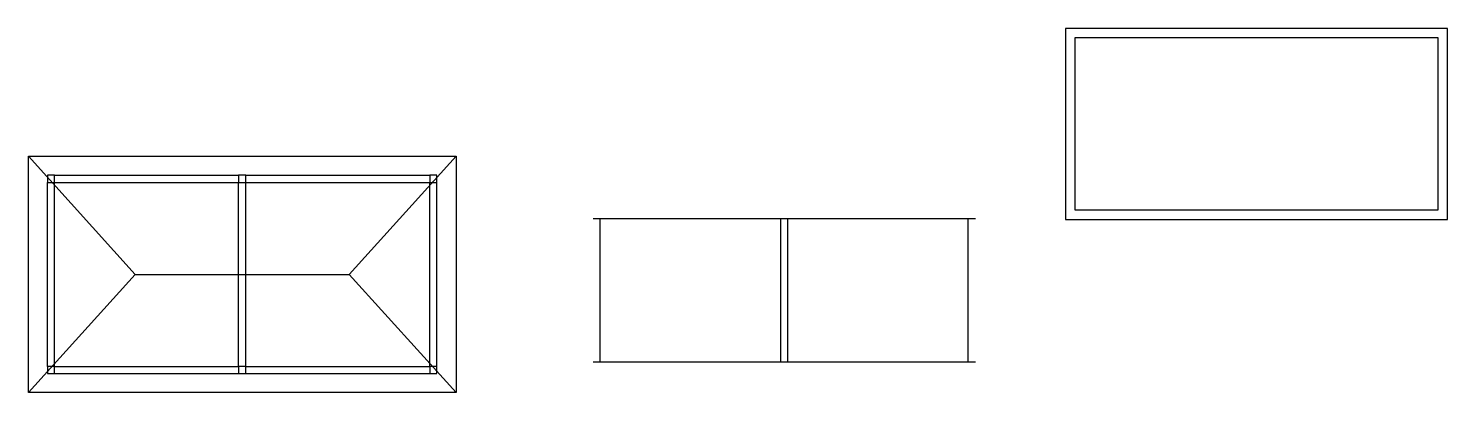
# Model space of a CAD drawing. Header units: inches. Extents: x -9907 to 5440, y -43 to 3048.
# Drawn here: x 2470 to 5440, y -43 to 719 of the extents above; entities that cross this region are included whole.
import ezdxf

# ---------------------------------------------------------------- set-up
doc = ezdxf.new("R2010")
doc.units = ezdxf.units.IN
doc.header["$MEASUREMENT"] = 0

msp = doc.modelspace()

# ---------------------------------------------------------------- linework, layer by layer
for p, q in [((2469.60011, 452.11086), (2693.35011, 204.61086)), ((3140.85011, 204.61086), (3364.60011, 452.11086)), ((2509.60011, 12.11086), (2509.60011, 397.11086)), ((2524.60011, 412.11086), (2909.60011, 412.11086)), ((2524.60011, 397.11086), (2909.60011, 397.11086)), ((2524.60011, 12.11086), (2524.60011, 397.11086)), ((2909.60011, 412.11086), (2909.60011, 412.11086)), ((2909.60011, 397.11086), (2909.60011, 397.11086)), ((2909.60011, 12.11086), (2909.60011, 397.11086)), ((2924.60011, 412.11086), (3309.60011, 412.11086)), ((2924.60011, 397.11086), (3309.60011, 397.11086)), ((2924.60011, 12.11086), (2924.60011, 397.11086)), ((3309.60011, 412.11086), (3309.60011, 412.11086)), ((3309.60011, 12.11086), (3309.60011, 397.11086)), ((3309.60011, 397.11086), (3309.60011, 397.11086)), ((3324.60011, 12.11086), (3324.60011, 397.11086)), ((3651.52034, 321.35667), (4451.52034, 321.35667)), ((3666.52034, 21.35667), (3666.52034, 321.35667)), ((4044.02034, 21.35667), (4044.02034, 321.35667)), ((4059.02034, 21.35667), (4059.02034, 321.35667)), ((4436.52034, 21.35667), (4436.52034, 321.35667)), ((2469.60011, -42.88914), (2693.35011, 204.61086)), ((2693.35011, 204.61086), (3140.85011, 204.61086)), ((3140.85011, 204.61086), (3364.60011, -42.88914)), ((2524.60011, 12.11086), (2909.60011, 12.11086)), ((2909.60011, 12.11086), (2909.60011, 12.11086)), ((2924.60011, 12.11086), (3309.60011, 12.11086)), ((3309.60011, 12.11086), (3309.60011, 12.11086)), ((3651.52034, 21.35667), (4451.52034, 21.35667)), ((2524.60011, -2.88914), (2909.60011, -2.88914)), ((2909.60011, -2.88914), (2909.60011, -2.88914)), ((2924.60011, -2.88914), (3309.60011, -2.88914)), ((3309.60011, -2.88914), (3309.60011, -2.88914))]:
    msp.add_line(p, q)
for points in [[(4639.79347, 319.38432), (5439.79347, 319.38432), (5439.79347, 719.38432), (4639.79347, 719.38432)], [(4659.79347, 339.38432), (5419.79347, 339.38432), (5419.79347, 699.38432), (4659.79347, 699.38432)], [(2469.60011, 452.11086), (3364.60011, 452.11086), (3364.60011, -42.88914), (2469.60011, -42.88914)], [(2509.60011, 397.11086), (2524.60011, 397.11086), (2524.60011, 412.11086), (2509.60011, 412.11086)], [(2909.60011, 397.11086), (2924.60011, 397.11086), (2924.60011, 412.11086), (2909.60011, 412.11086)], [(3309.60011, 397.11086), (3324.60011, 397.11086), (3324.60011, 412.11086), (3309.60011, 412.11086)], [(2509.60011, -2.88914), (2524.60011, -2.88914), (2524.60011, 12.11086), (2509.60011, 12.11086)], [(2909.60011, -2.88914), (2924.60011, -2.88914), (2924.60011, 12.11086), (2909.60011, 12.11086)], [(3309.60011, -2.88914), (3324.60011, -2.88914), (3324.60011, 12.11086), (3309.60011, 12.11086)]]:
    msp.add_lwpolyline(points, close=True)

doc.saveas('drawing.dxf')
